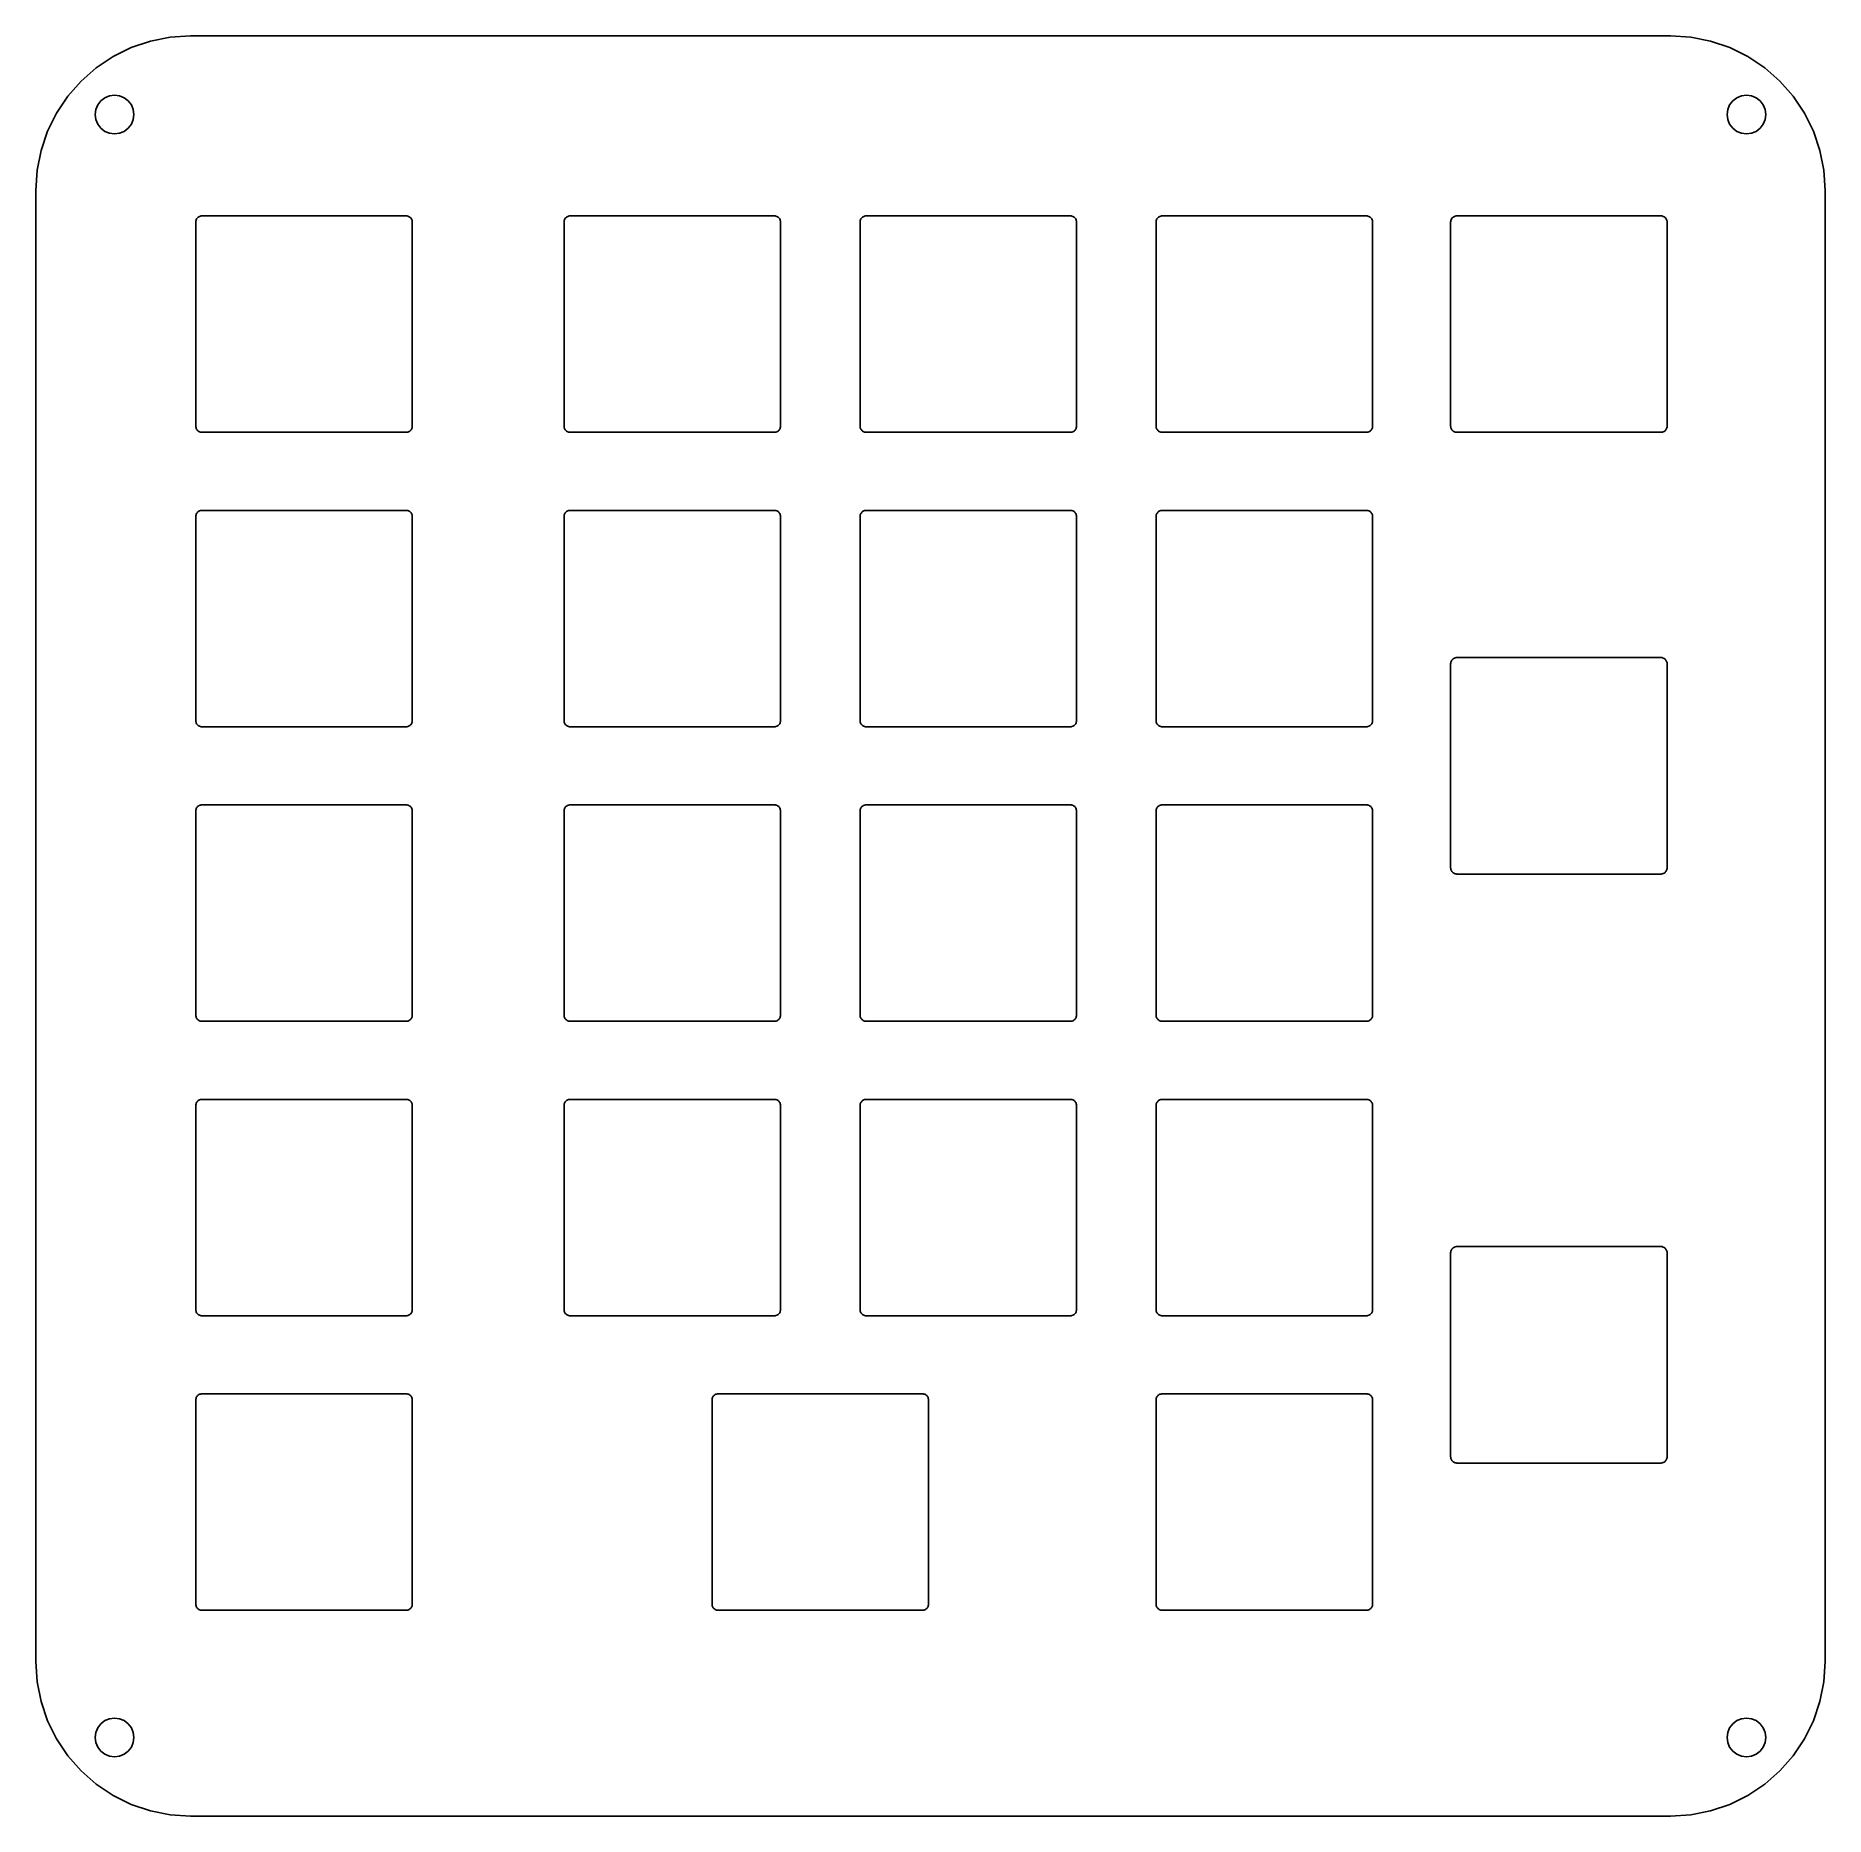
# Model space of a CAD drawing. Header units: metres. Extents: x -58 to 58, y -58 to 58.
import ezdxf

# ---------------------------------------------------------------- set-up
doc = ezdxf.new("R2010")
doc.units = ezdxf.units.M

msp = doc.modelspace()

# ---------------------------------------------------------------- linework, layer by layer
for p, q in [((-51.6902, 56.8255), (-52.8634, 56.247)), ((-50.4516, 57.246), (-51.6902, 56.8255)), ((-49.1687, 57.5012), (-50.4516, 57.246)), ((-47.8634, 57.5867), (-49.1687, 57.5012)), ((47.8634, 57.5867), (-47.8634, 57.5867)), ((49.1686, 57.5012), (47.8634, 57.5867)), ((50.4516, 57.246), (49.1686, 57.5012)), ((51.6902, 56.8255), (50.4516, 57.246)), ((52.8634, 56.247), (51.6902, 56.8255)), ((-52.8634, 56.247), (-53.951, 55.5203)), ((53.951, 55.5203), (52.8634, 56.247)), ((-54.9345, 54.6578), (-55.7969, 53.6744)), ((-53.951, 55.5203), (-54.9345, 54.6578)), ((54.9345, 54.6578), (53.951, 55.5203)), ((55.7969, 53.6744), (54.9345, 54.6578)), ((-55.7969, 53.6744), (-56.5236, 52.5867)), ((-53.8459, 53.1117), (-53.6473, 53.3706)), ((-53.6473, 53.3706), (-53.3884, 53.5693)), ((-53.3884, 53.5693), (-53.0869, 53.6942)), ((-53.0869, 53.6942), (-52.7634, 53.7367)), ((-52.7634, 53.7367), (-52.4399, 53.6942)), ((-52.4399, 53.6942), (-52.1384, 53.5693)), ((-52.1384, 53.5693), (-51.8795, 53.3706)), ((-51.8795, 53.3706), (-51.6809, 53.1117)), ((51.6809, 53.1117), (51.8795, 53.3706)), ((51.8795, 53.3706), (52.1384, 53.5693)), ((52.1384, 53.5693), (52.4399, 53.6942)), ((52.4399, 53.6942), (52.7634, 53.7367)), ((52.7634, 53.7367), (53.0869, 53.6942)), ((53.0869, 53.6942), (53.3884, 53.5693)), ((53.3884, 53.5693), (53.6473, 53.3706)), ((53.6473, 53.3706), (53.8459, 53.1117)), ((56.5236, 52.5867), (55.7969, 53.6744)), ((-56.5236, 52.5867), (-57.1022, 51.4136)), ((-54.0134, 52.4867), (-53.9708, 52.8103)), ((-53.9708, 52.1632), (-54.0134, 52.4867)), ((-53.9708, 52.8103), (-53.8459, 53.1117)), ((-53.8459, 51.8617), (-53.9708, 52.1632)), ((-51.6809, 53.1117), (-51.556, 52.8103)), ((-51.556, 52.1632), (-51.6809, 51.8617)), ((-51.556, 52.8103), (-51.5134, 52.4867)), ((-51.5134, 52.4867), (-51.556, 52.1632)), ((51.5134, 52.4867), (51.556, 52.8103)), ((51.556, 52.1632), (51.5134, 52.4867)), ((51.556, 52.8103), (51.6809, 53.1117)), ((51.6809, 51.8617), (51.556, 52.1632)), ((53.8459, 53.1117), (53.9708, 52.8103)), ((53.9708, 52.1632), (53.8459, 51.8617)), ((53.9708, 52.8103), (54.0134, 52.4867)), ((54.0134, 52.4867), (53.9708, 52.1632)), ((57.1022, 51.4136), (56.5236, 52.5867)), ((-57.1022, 51.4136), (-57.5226, 50.1749)), ((-53.6473, 51.6029), (-53.8459, 51.8617)), ((-53.3884, 51.4042), (-53.6473, 51.6029)), ((-53.0869, 51.2793), (-53.3884, 51.4042)), ((-52.7634, 51.2367), (-53.0869, 51.2793)), ((-52.4399, 51.2793), (-52.7634, 51.2367)), ((-52.1384, 51.4042), (-52.4399, 51.2793)), ((-51.8795, 51.6029), (-52.1384, 51.4042)), ((-51.6809, 51.8617), (-51.8795, 51.6029)), ((51.8795, 51.6029), (51.6809, 51.8617)), ((52.1384, 51.4042), (51.8795, 51.6029)), ((52.4399, 51.2793), (52.1384, 51.4042)), ((52.7634, 51.2367), (52.4399, 51.2793)), ((53.0869, 51.2793), (52.7634, 51.2367)), ((53.3884, 51.4042), (53.0869, 51.2793)), ((53.6473, 51.6029), (53.3884, 51.4042)), ((53.8459, 51.8617), (53.6473, 51.6029)), ((57.5226, 50.1749), (57.1022, 51.4136)), ((-57.5226, 50.1749), (-57.7778, 48.892)), ((57.7778, 48.892), (57.5226, 50.1749)), ((-57.7778, 48.892), (-57.8634, 47.5867)), ((57.8634, 47.5867), (57.7778, 48.892)), ((-57.8634, 47.5867), (-57.8634, -47.5868)), ((57.8634, -47.5868), (57.8634, 47.5867)), ((-47.5131, 45.5368), (-47.5097, 45.589)), ((-47.5131, 32.3368), (-47.5131, 45.5368)), ((-47.5097, 45.589), (-47.4995, 45.6403)), ((-47.4995, 45.6403), (-47.4826, 45.6899)), ((-47.4826, 45.6899), (-47.4595, 45.7368)), ((-47.4595, 45.7368), (-47.4304, 45.7803)), ((-47.4304, 45.7803), (-47.3959, 45.8196)), ((-47.3959, 45.8196), (-47.3566, 45.8541)), ((-47.3566, 45.8541), (-47.3131, 45.8832)), ((-47.3131, 45.8832), (-47.2662, 45.9063)), ((-47.2662, 45.9063), (-47.2166, 45.9231)), ((-47.2166, 45.9231), (-47.1653, 45.9334)), ((-47.1653, 45.9334), (-47.1131, 45.9368)), ((-47.1131, 45.9368), (-33.9131, 45.9368)), ((-33.9131, 45.9368), (-33.8609, 45.9334)), ((-33.8609, 45.9334), (-33.8096, 45.9231)), ((-33.8096, 45.9231), (-33.76, 45.9063)), ((-33.76, 45.9063), (-33.7131, 45.8832)), ((-33.7131, 45.8832), (-33.6696, 45.8541)), ((-33.6696, 45.8541), (-33.6303, 45.8196)), ((-33.6303, 45.8196), (-33.5958, 45.7803)), ((-33.5958, 45.7803), (-33.5667, 45.7368)), ((-33.5667, 45.7368), (-33.5436, 45.6899)), ((-33.5436, 45.6899), (-33.5267, 45.6403)), ((-33.5267, 45.6403), (-33.5165, 45.589)), ((-33.5165, 45.589), (-33.5131, 45.5368)), ((-33.5131, 45.5368), (-33.5131, 32.3368)), ((-23.7005, 45.5368), (-23.6971, 45.589)), ((-23.7005, 32.3368), (-23.7005, 45.5368)), ((-23.6971, 45.589), (-23.6869, 45.6403)), ((-23.6869, 45.6403), (-23.6701, 45.6899)), ((-23.6701, 45.6899), (-23.6469, 45.7368)), ((-23.6469, 45.7368), (-23.6178, 45.7803)), ((-23.6178, 45.7803), (-23.5833, 45.8196)), ((-23.5833, 45.8196), (-23.544, 45.8541)), ((-23.544, 45.8541), (-23.5005, 45.8832)), ((-23.5005, 45.8832), (-23.4536, 45.9063)), ((-23.4536, 45.9063), (-23.404, 45.9231)), ((-23.404, 45.9231), (-23.3527, 45.9334)), ((-23.3527, 45.9334), (-23.3005, 45.9368)), ((-23.3005, 45.9368), (-10.1005, 45.9368)), ((-10.1005, 45.9368), (-10.0483, 45.9334)), ((-10.0483, 45.9334), (-9.99699, 45.9231)), ((-9.99699, 45.9231), (-9.94744, 45.9063)), ((-9.94744, 45.9063), (-9.90052, 45.8832)), ((-9.90052, 45.8832), (-9.85702, 45.8541)), ((-9.85702, 45.8541), (-9.81768, 45.8196)), ((-9.81768, 45.8196), (-9.78318, 45.7803)), ((-9.78318, 45.7803), (-9.75411, 45.7368)), ((-9.75411, 45.7368), (-9.73097, 45.6899)), ((-9.73097, 45.6899), (-9.71415, 45.6403)), ((-9.71415, 45.6403), (-9.70394, 45.589)), ((-9.70394, 45.589), (-9.70051, 45.5368)), ((-9.70051, 45.5368), (-9.70051, 32.3368)), ((-4.5552, 45.5368), (-4.55177, 45.589)), ((-4.5552, 32.3368), (-4.5552, 45.5368)), ((-4.55177, 45.589), (-4.54156, 45.6403)), ((-4.54156, 45.6403), (-4.52474, 45.6899)), ((-4.52474, 45.6899), (-4.5016, 45.7368)), ((-4.5016, 45.7368), (-4.47253, 45.7803)), ((-4.47253, 45.7803), (-4.43803, 45.8196)), ((-4.43803, 45.8196), (-4.39869, 45.8541)), ((-4.39869, 45.8541), (-4.35519, 45.8832)), ((-4.35519, 45.8832), (-4.30827, 45.9063)), ((-4.30827, 45.9063), (-4.25872, 45.9231)), ((-4.25872, 45.9231), (-4.20741, 45.9334)), ((-4.20741, 45.9334), (-4.15519, 45.9368)), ((-4.15519, 45.9368), (9.04479, 45.9368)), ((9.04479, 45.9368), (9.09701, 45.9334)), ((9.09701, 45.9334), (9.14832, 45.9231)), ((9.14832, 45.9231), (9.19787, 45.9063)), ((9.19787, 45.9063), (9.24479, 45.8832)), ((9.24479, 45.8832), (9.28829, 45.8541)), ((9.28829, 45.8541), (9.32763, 45.8196)), ((9.32763, 45.8196), (9.36213, 45.7803)), ((9.36213, 45.7803), (9.3912, 45.7368)), ((9.3912, 45.7368), (9.41434, 45.6899)), ((9.41434, 45.6899), (9.43116, 45.6403)), ((9.43116, 45.6403), (9.44137, 45.589)), ((9.44137, 45.589), (9.4448, 45.5368)), ((9.4448, 45.5368), (9.4448, 32.3368)), ((14.59, 45.5368), (14.5934, 45.589)), ((14.59, 32.3368), (14.59, 45.5368)), ((14.5934, 45.589), (14.6036, 45.6403)), ((14.6036, 45.6403), (14.6204, 45.6899)), ((14.6204, 45.6899), (14.6436, 45.7368)), ((14.6436, 45.7368), (14.6727, 45.7803)), ((14.6727, 45.7803), (14.7072, 45.8196)), ((14.7072, 45.8196), (14.7465, 45.8541)), ((14.7465, 45.8541), (14.79, 45.8832)), ((14.79, 45.8832), (14.8369, 45.9063)), ((14.8369, 45.9063), (14.8865, 45.9231)), ((14.8865, 45.9231), (14.9378, 45.9334)), ((14.9378, 45.9334), (14.99, 45.9368)), ((14.99, 45.9368), (28.19, 45.9368)), ((28.19, 45.9368), (28.2422, 45.9334)), ((28.2422, 45.9334), (28.2935, 45.9231)), ((28.2935, 45.9231), (28.3431, 45.9063)), ((28.3431, 45.9063), (28.39, 45.8832)), ((28.39, 45.8832), (28.4335, 45.8541)), ((28.4335, 45.8541), (28.4728, 45.8196)), ((28.4728, 45.8196), (28.5073, 45.7803)), ((28.5073, 45.7803), (28.5364, 45.7368)), ((28.5364, 45.7368), (28.5595, 45.6899)), ((28.5595, 45.6899), (28.5763, 45.6403)), ((28.5763, 45.6403), (28.5866, 45.589)), ((28.5866, 45.589), (28.59, 45.5368)), ((28.59, 45.5368), (28.59, 32.3368)), ((33.6401, 45.5368), (33.6435, 45.589)), ((33.6401, 32.3368), (33.6401, 45.5368)), ((33.6435, 45.589), (33.6537, 45.6403)), ((33.6537, 45.6403), (33.6706, 45.6899)), ((33.6706, 45.6899), (33.6937, 45.7368)), ((33.6937, 45.7368), (33.7228, 45.7803)), ((33.7228, 45.7803), (33.7573, 45.8196)), ((33.7573, 45.8196), (33.7966, 45.8541)), ((33.7966, 45.8541), (33.8401, 45.8832)), ((33.8401, 45.8832), (33.887, 45.9063)), ((33.887, 45.9063), (33.9366, 45.9231)), ((33.9366, 45.9231), (33.9879, 45.9334)), ((33.9879, 45.9334), (34.0401, 45.9368)), ((34.0401, 45.9368), (47.2401, 45.9368)), ((47.2401, 45.9368), (47.2923, 45.9334)), ((47.2923, 45.9334), (47.3436, 45.9231)), ((47.3436, 45.9231), (47.3932, 45.9063)), ((47.3932, 45.9063), (47.4401, 45.8832)), ((47.4401, 45.8832), (47.4836, 45.8541)), ((47.4836, 45.8541), (47.5229, 45.8196)), ((47.5229, 45.8196), (47.5574, 45.7803)), ((47.5574, 45.7803), (47.5865, 45.7368)), ((47.5865, 45.7368), (47.6096, 45.6899)), ((47.6096, 45.6899), (47.6265, 45.6403)), ((47.6265, 45.6403), (47.6367, 45.589)), ((47.6367, 45.589), (47.6401, 45.5368)), ((47.6401, 45.5368), (47.6401, 32.3368)), ((-47.5097, 32.2846), (-47.5131, 32.3368)), ((-47.4995, 32.2333), (-47.5097, 32.2846)), ((-47.4826, 32.1837), (-47.4995, 32.2333)), ((-47.4595, 32.1368), (-47.4826, 32.1837)), ((-47.4304, 32.0933), (-47.4595, 32.1368)), ((-47.3959, 32.054), (-47.4304, 32.0933)), ((-47.3566, 32.0195), (-47.3959, 32.054)), ((-47.3131, 31.9904), (-47.3566, 32.0195)), ((-47.2662, 31.9672), (-47.3131, 31.9904)), ((-47.2166, 31.9504), (-47.2662, 31.9672)), ((-47.1653, 31.9402), (-47.2166, 31.9504)), ((-47.1131, 31.9368), (-47.1653, 31.9402)), ((-33.9131, 31.9368), (-47.1131, 31.9368)), ((-33.8609, 31.9402), (-33.9131, 31.9368)), ((-33.8096, 31.9504), (-33.8609, 31.9402)), ((-33.76, 31.9672), (-33.8096, 31.9504)), ((-33.7131, 31.9904), (-33.76, 31.9672)), ((-33.6696, 32.0195), (-33.7131, 31.9904)), ((-33.6303, 32.054), (-33.6696, 32.0195)), ((-33.5958, 32.0933), (-33.6303, 32.054)), ((-33.5667, 32.1368), (-33.5958, 32.0933)), ((-33.5436, 32.1837), (-33.5667, 32.1368)), ((-33.5267, 32.2333), (-33.5436, 32.1837)), ((-33.5165, 32.2846), (-33.5267, 32.2333)), ((-33.5131, 32.3368), (-33.5165, 32.2846)), ((-23.6971, 32.2846), (-23.7005, 32.3368)), ((-23.6869, 32.2333), (-23.6971, 32.2846)), ((-23.6701, 32.1837), (-23.6869, 32.2333)), ((-23.6469, 32.1368), (-23.6701, 32.1837)), ((-23.6178, 32.0933), (-23.6469, 32.1368)), ((-23.5833, 32.054), (-23.6178, 32.0933)), ((-23.544, 32.0195), (-23.5833, 32.054)), ((-23.5005, 31.9904), (-23.544, 32.0195)), ((-23.4536, 31.9672), (-23.5005, 31.9904)), ((-23.404, 31.9504), (-23.4536, 31.9672)), ((-23.3527, 31.9402), (-23.404, 31.9504)), ((-23.3005, 31.9368), (-23.3527, 31.9402)), ((-10.1005, 31.9368), (-23.3005, 31.9368)), ((-10.0483, 31.9402), (-10.1005, 31.9368)), ((-9.99699, 31.9504), (-10.0483, 31.9402)), ((-9.94744, 31.9672), (-9.99699, 31.9504)), ((-9.90052, 31.9904), (-9.94744, 31.9672)), ((-9.85702, 32.0195), (-9.90052, 31.9904)), ((-9.81768, 32.054), (-9.85702, 32.0195)), ((-9.78318, 32.0933), (-9.81768, 32.054)), ((-9.75411, 32.1368), (-9.78318, 32.0933)), ((-9.73097, 32.1837), (-9.75411, 32.1368)), ((-9.71415, 32.2333), (-9.73097, 32.1837)), ((-9.70394, 32.2846), (-9.71415, 32.2333)), ((-9.70051, 32.3368), (-9.70394, 32.2846)), ((-4.55177, 32.2846), (-4.5552, 32.3368)), ((-4.54156, 32.2333), (-4.55177, 32.2846)), ((-4.52474, 32.1837), (-4.54156, 32.2333)), ((-4.5016, 32.1368), (-4.52474, 32.1837)), ((-4.47253, 32.0933), (-4.5016, 32.1368)), ((-4.43803, 32.054), (-4.47253, 32.0933)), ((-4.39869, 32.0195), (-4.43803, 32.054)), ((-4.35519, 31.9904), (-4.39869, 32.0195)), ((-4.30827, 31.9672), (-4.35519, 31.9904)), ((-4.25872, 31.9504), (-4.30827, 31.9672)), ((-4.20741, 31.9402), (-4.25872, 31.9504)), ((-4.15519, 31.9368), (-4.20741, 31.9402)), ((9.04479, 31.9368), (-4.15519, 31.9368)), ((9.09701, 31.9402), (9.04479, 31.9368)), ((9.14832, 31.9504), (9.09701, 31.9402)), ((9.19787, 31.9672), (9.14832, 31.9504)), ((9.24479, 31.9904), (9.19787, 31.9672)), ((9.28829, 32.0195), (9.24479, 31.9904)), ((9.32763, 32.054), (9.28829, 32.0195)), ((9.36213, 32.0933), (9.32763, 32.054)), ((9.3912, 32.1368), (9.36213, 32.0933)), ((9.41434, 32.1837), (9.3912, 32.1368)), ((9.43116, 32.2333), (9.41434, 32.1837)), ((9.44137, 32.2846), (9.43116, 32.2333)), ((9.4448, 32.3368), (9.44137, 32.2846)), ((14.5934, 32.2846), (14.59, 32.3368)), ((14.6036, 32.2333), (14.5934, 32.2846)), ((14.6204, 32.1837), (14.6036, 32.2333)), ((14.6436, 32.1368), (14.6204, 32.1837)), ((14.6727, 32.0933), (14.6436, 32.1368)), ((14.7072, 32.054), (14.6727, 32.0933)), ((14.7465, 32.0195), (14.7072, 32.054)), ((14.79, 31.9904), (14.7465, 32.0195)), ((14.8369, 31.9672), (14.79, 31.9904)), ((14.8865, 31.9504), (14.8369, 31.9672)), ((14.9378, 31.9402), (14.8865, 31.9504)), ((14.99, 31.9368), (14.9378, 31.9402)), ((28.19, 31.9368), (14.99, 31.9368)), ((28.2422, 31.9402), (28.19, 31.9368)), ((28.2935, 31.9504), (28.2422, 31.9402)), ((28.3431, 31.9672), (28.2935, 31.9504)), ((28.39, 31.9904), (28.3431, 31.9672)), ((28.4335, 32.0195), (28.39, 31.9904)), ((28.4728, 32.054), (28.4335, 32.0195)), ((28.5073, 32.0933), (28.4728, 32.054)), ((28.5364, 32.1368), (28.5073, 32.0933)), ((28.5595, 32.1837), (28.5364, 32.1368)), ((28.5763, 32.2333), (28.5595, 32.1837)), ((28.5866, 32.2846), (28.5763, 32.2333)), ((28.59, 32.3368), (28.5866, 32.2846)), ((33.6435, 32.2846), (33.6401, 32.3368)), ((33.6537, 32.2333), (33.6435, 32.2846)), ((33.6706, 32.1837), (33.6537, 32.2333)), ((33.6937, 32.1368), (33.6706, 32.1837)), ((33.7228, 32.0933), (33.6937, 32.1368)), ((33.7573, 32.054), (33.7228, 32.0933)), ((33.7966, 32.0195), (33.7573, 32.054)), ((33.8401, 31.9904), (33.7966, 32.0195)), ((33.887, 31.9672), (33.8401, 31.9904)), ((33.9366, 31.9504), (33.887, 31.9672)), ((33.9879, 31.9402), (33.9366, 31.9504)), ((34.0401, 31.9368), (33.9879, 31.9402)), ((47.2401, 31.9368), (34.0401, 31.9368)), ((47.2923, 31.9402), (47.2401, 31.9368)), ((47.3436, 31.9504), (47.2923, 31.9402)), ((47.3932, 31.9672), (47.3436, 31.9504)), ((47.4401, 31.9904), (47.3932, 31.9672)), ((47.4836, 32.0195), (47.4401, 31.9904)), ((47.5229, 32.054), (47.4836, 32.0195)), ((47.5574, 32.0933), (47.5229, 32.054)), ((47.5865, 32.1368), (47.5574, 32.0933)), ((47.6096, 32.1837), (47.5865, 32.1368)), ((47.6265, 32.2333), (47.6096, 32.1837)), ((47.6367, 32.2846), (47.6265, 32.2333)), ((47.6401, 32.3368), (47.6367, 32.2846)), ((-47.4995, 26.5902), (-47.4826, 26.6398)), ((-47.4826, 26.6398), (-47.4595, 26.6867)), ((-47.4595, 26.6867), (-47.4304, 26.7302)), ((-47.4304, 26.7302), (-47.3959, 26.7695)), ((-47.3959, 26.7695), (-47.3566, 26.804)), ((-47.3566, 26.804), (-47.3131, 26.8331)), ((-47.3131, 26.8331), (-47.2662, 26.8562)), ((-47.2662, 26.8562), (-47.2166, 26.8731)), ((-47.2166, 26.8731), (-47.1653, 26.8833)), ((-47.1653, 26.8833), (-47.1131, 26.8867)), ((-47.1131, 26.8867), (-33.9131, 26.8867)), ((-33.9131, 26.8867), (-33.8609, 26.8833)), ((-33.8609, 26.8833), (-33.8096, 26.8731)), ((-33.8096, 26.8731), (-33.76, 26.8562)), ((-33.76, 26.8562), (-33.7131, 26.8331)), ((-33.7131, 26.8331), (-33.6696, 26.804)), ((-33.6696, 26.804), (-33.6303, 26.7695)), ((-33.6303, 26.7695), (-33.5958, 26.7302)), ((-33.5958, 26.7302), (-33.5667, 26.6867)), ((-33.5667, 26.6867), (-33.5436, 26.6398)), ((-33.5436, 26.6398), (-33.5267, 26.5902)), ((-23.6869, 26.5902), (-23.6701, 26.6398)), ((-23.6701, 26.6398), (-23.6469, 26.6867)), ((-23.6469, 26.6867), (-23.6178, 26.7302)), ((-23.6178, 26.7302), (-23.5833, 26.7695)), ((-23.5833, 26.7695), (-23.544, 26.804)), ((-23.544, 26.804), (-23.5005, 26.8331)), ((-23.5005, 26.8331), (-23.4536, 26.8562)), ((-23.4536, 26.8562), (-23.404, 26.8731)), ((-23.404, 26.8731), (-23.3527, 26.8833)), ((-23.3527, 26.8833), (-23.3005, 26.8867)), ((-23.3005, 26.8867), (-10.1005, 26.8867)), ((-10.1005, 26.8867), (-10.0483, 26.8833)), ((-10.0483, 26.8833), (-9.99699, 26.8731)), ((-9.99699, 26.8731), (-9.94744, 26.8562)), ((-9.94744, 26.8562), (-9.90052, 26.8331)), ((-9.90052, 26.8331), (-9.85702, 26.804)), ((-9.85702, 26.804), (-9.81768, 26.7695)), ((-9.81768, 26.7695), (-9.78318, 26.7302)), ((-9.78318, 26.7302), (-9.75411, 26.6867)), ((-9.75411, 26.6867), (-9.73097, 26.6398)), ((-9.73097, 26.6398), (-9.71415, 26.5902)), ((-4.54156, 26.5902), (-4.52474, 26.6398)), ((-4.52474, 26.6398), (-4.5016, 26.6867)), ((-4.5016, 26.6867), (-4.47253, 26.7302)), ((-4.47253, 26.7302), (-4.43803, 26.7695)), ((-4.43803, 26.7695), (-4.39869, 26.804)), ((-4.39869, 26.804), (-4.35519, 26.8331)), ((-4.35519, 26.8331), (-4.30827, 26.8562)), ((-4.30827, 26.8562), (-4.25872, 26.8731)), ((-4.25872, 26.8731), (-4.20741, 26.8833)), ((-4.20741, 26.8833), (-4.15519, 26.8867)), ((-4.15519, 26.8867), (9.04479, 26.8867)), ((9.04479, 26.8867), (9.09701, 26.8833)), ((9.09701, 26.8833), (9.14832, 26.8731)), ((9.14832, 26.8731), (9.19787, 26.8562)), ((9.19787, 26.8562), (9.24479, 26.8331)), ((9.24479, 26.8331), (9.28829, 26.804)), ((9.28829, 26.804), (9.32763, 26.7695)), ((9.32763, 26.7695), (9.36213, 26.7302)), ((9.36213, 26.7302), (9.3912, 26.6867)), ((9.3912, 26.6867), (9.41434, 26.6398)), ((9.41434, 26.6398), (9.43116, 26.5902)), ((14.6036, 26.5902), (14.6204, 26.6398)), ((14.6204, 26.6398), (14.6436, 26.6867)), ((14.6436, 26.6867), (14.6727, 26.7302)), ((14.6727, 26.7302), (14.7072, 26.7695)), ((14.7072, 26.7695), (14.7465, 26.804)), ((14.7465, 26.804), (14.79, 26.8331)), ((14.79, 26.8331), (14.8369, 26.8562)), ((14.8369, 26.8562), (14.8865, 26.8731)), ((14.8865, 26.8731), (14.9378, 26.8833)), ((14.9378, 26.8833), (14.99, 26.8867)), ((14.99, 26.8867), (28.19, 26.8867)), ((28.19, 26.8867), (28.2422, 26.8833)), ((28.2422, 26.8833), (28.2935, 26.8731)), ((28.2935, 26.8731), (28.3431, 26.8562)), ((28.3431, 26.8562), (28.39, 26.8331)), ((28.39, 26.8331), (28.4335, 26.804)), ((28.4335, 26.804), (28.4728, 26.7695)), ((28.4728, 26.7695), (28.5073, 26.7302)), ((28.5073, 26.7302), (28.5364, 26.6867)), ((28.5364, 26.6867), (28.5595, 26.6398)), ((28.5595, 26.6398), (28.5763, 26.5902)), ((-47.5131, 26.4867), (-47.5097, 26.5389)), ((-47.5131, 13.2867), (-47.5131, 26.4867)), ((-47.5097, 26.5389), (-47.4995, 26.5902)), ((-33.5267, 26.5902), (-33.5165, 26.5389)), ((-33.5165, 26.5389), (-33.5131, 26.4867)), ((-33.5131, 26.4867), (-33.5131, 13.2867)), ((-23.7005, 26.4867), (-23.6971, 26.5389)), ((-23.7005, 13.2867), (-23.7005, 26.4867)), ((-23.6971, 26.5389), (-23.6869, 26.5902)), ((-9.71415, 26.5902), (-9.70394, 26.5389)), ((-9.70394, 26.5389), (-9.70051, 26.4867)), ((-9.70051, 26.4867), (-9.70051, 13.2867)), ((-4.5552, 26.4867), (-4.55177, 26.5389)), ((-4.5552, 13.2867), (-4.5552, 26.4867)), ((-4.55177, 26.5389), (-4.54156, 26.5902)), ((9.43116, 26.5902), (9.44137, 26.5389)), ((9.44137, 26.5389), (9.4448, 26.4867)), ((9.4448, 26.4867), (9.4448, 13.2867)), ((14.59, 26.4867), (14.5934, 26.5389)), ((14.59, 13.2867), (14.59, 26.4867)), ((14.5934, 26.5389), (14.6036, 26.5902)), ((28.5763, 26.5902), (28.5866, 26.5389)), ((28.5866, 26.5389), (28.59, 26.4867)), ((28.59, 26.4867), (28.59, 13.2867)), ((33.9879, 17.3583), (34.0401, 17.3617)), ((34.0401, 17.3617), (47.2401, 17.3617)), ((47.2401, 17.3617), (47.2923, 17.3583)), ((33.6401, 16.9617), (33.6435, 17.0139)), ((33.6401, 3.76171), (33.6401, 16.9617)), ((33.6435, 17.0139), (33.6537, 17.0652)), ((33.6537, 17.0652), (33.6706, 17.1148)), ((33.6706, 17.1148), (33.6937, 17.1617)), ((33.6937, 17.1617), (33.7228, 17.2052)), ((33.7228, 17.2052), (33.7573, 17.2445)), ((33.7573, 17.2445), (33.7966, 17.279)), ((33.7966, 17.279), (33.8401, 17.3081)), ((33.8401, 17.3081), (33.887, 17.3312)), ((33.887, 17.3312), (33.9366, 17.3481)), ((33.9366, 17.3481), (33.9879, 17.3583)), ((47.2923, 17.3583), (47.3436, 17.3481)), ((47.3436, 17.3481), (47.3932, 17.3312)), ((47.3932, 17.3312), (47.4401, 17.3081)), ((47.4401, 17.3081), (47.4836, 17.279)), ((47.4836, 17.279), (47.5229, 17.2445)), ((47.5229, 17.2445), (47.5574, 17.2052)), ((47.5574, 17.2052), (47.5865, 17.1617)), ((47.5865, 17.1617), (47.6096, 17.1148)), ((47.6096, 17.1148), (47.6265, 17.0652)), ((47.6265, 17.0652), (47.6367, 17.0139)), ((47.6367, 17.0139), (47.6401, 16.9617)), ((47.6401, 16.9617), (47.6401, 3.76171)), ((-47.5097, 13.2345), (-47.5131, 13.2867)), ((-47.4995, 13.1832), (-47.5097, 13.2345)), ((-47.4826, 13.1336), (-47.4995, 13.1832)), ((-47.4595, 13.0867), (-47.4826, 13.1336)), ((-47.4304, 13.0432), (-47.4595, 13.0867)), ((-47.3959, 13.0039), (-47.4304, 13.0432)), ((-47.3566, 12.9694), (-47.3959, 13.0039)), ((-47.3131, 12.9403), (-47.3566, 12.9694)), ((-47.2662, 12.9171), (-47.3131, 12.9403)), ((-47.2166, 12.9003), (-47.2662, 12.9171)), ((-47.1653, 12.8901), (-47.2166, 12.9003)), ((-47.1131, 12.8867), (-47.1653, 12.8901)), ((-33.9131, 12.8867), (-47.1131, 12.8867)), ((-33.8609, 12.8901), (-33.9131, 12.8867)), ((-33.8096, 12.9003), (-33.8609, 12.8901)), ((-33.76, 12.9171), (-33.8096, 12.9003)), ((-33.7131, 12.9403), (-33.76, 12.9171)), ((-33.6696, 12.9694), (-33.7131, 12.9403)), ((-33.6303, 13.0039), (-33.6696, 12.9694)), ((-33.5958, 13.0432), (-33.6303, 13.0039)), ((-33.5667, 13.0867), (-33.5958, 13.0432)), ((-33.5436, 13.1336), (-33.5667, 13.0867)), ((-33.5267, 13.1832), (-33.5436, 13.1336)), ((-33.5165, 13.2345), (-33.5267, 13.1832)), ((-33.5131, 13.2867), (-33.5165, 13.2345)), ((-23.6971, 13.2345), (-23.7005, 13.2867)), ((-23.6869, 13.1832), (-23.6971, 13.2345)), ((-23.6701, 13.1336), (-23.6869, 13.1832)), ((-23.6469, 13.0867), (-23.6701, 13.1336)), ((-23.6178, 13.0432), (-23.6469, 13.0867)), ((-23.5833, 13.0039), (-23.6178, 13.0432)), ((-23.544, 12.9694), (-23.5833, 13.0039)), ((-23.5005, 12.9403), (-23.544, 12.9694)), ((-23.4536, 12.9171), (-23.5005, 12.9403)), ((-23.404, 12.9003), (-23.4536, 12.9171)), ((-23.3527, 12.8901), (-23.404, 12.9003)), ((-23.3005, 12.8867), (-23.3527, 12.8901)), ((-10.1005, 12.8867), (-23.3005, 12.8867)), ((-10.0483, 12.8901), (-10.1005, 12.8867)), ((-9.99699, 12.9003), (-10.0483, 12.8901)), ((-9.94744, 12.9171), (-9.99699, 12.9003)), ((-9.90052, 12.9403), (-9.94744, 12.9171)), ((-9.85702, 12.9694), (-9.90052, 12.9403)), ((-9.81768, 13.0039), (-9.85702, 12.9694)), ((-9.78318, 13.0432), (-9.81768, 13.0039)), ((-9.75411, 13.0867), (-9.78318, 13.0432)), ((-9.73097, 13.1336), (-9.75411, 13.0867)), ((-9.71415, 13.1832), (-9.73097, 13.1336)), ((-9.70394, 13.2345), (-9.71415, 13.1832)), ((-9.70051, 13.2867), (-9.70394, 13.2345)), ((-4.55177, 13.2345), (-4.5552, 13.2867)), ((-4.54156, 13.1832), (-4.55177, 13.2345)), ((-4.52474, 13.1336), (-4.54156, 13.1832)), ((-4.5016, 13.0867), (-4.52474, 13.1336)), ((-4.47253, 13.0432), (-4.5016, 13.0867)), ((-4.43803, 13.0039), (-4.47253, 13.0432)), ((-4.39869, 12.9694), (-4.43803, 13.0039)), ((-4.35519, 12.9403), (-4.39869, 12.9694)), ((-4.30827, 12.9171), (-4.35519, 12.9403)), ((-4.25872, 12.9003), (-4.30827, 12.9171)), ((-4.20741, 12.8901), (-4.25872, 12.9003)), ((-4.15519, 12.8867), (-4.20741, 12.8901)), ((9.04479, 12.8867), (-4.15519, 12.8867)), ((9.09701, 12.8901), (9.04479, 12.8867)), ((9.14832, 12.9003), (9.09701, 12.8901)), ((9.19787, 12.9171), (9.14832, 12.9003)), ((9.24479, 12.9403), (9.19787, 12.9171)), ((9.28829, 12.9694), (9.24479, 12.9403)), ((9.32763, 13.0039), (9.28829, 12.9694)), ((9.36213, 13.0432), (9.32763, 13.0039)), ((9.3912, 13.0867), (9.36213, 13.0432)), ((9.41434, 13.1336), (9.3912, 13.0867)), ((9.43116, 13.1832), (9.41434, 13.1336)), ((9.44137, 13.2345), (9.43116, 13.1832)), ((9.4448, 13.2867), (9.44137, 13.2345)), ((14.5934, 13.2345), (14.59, 13.2867)), ((14.6036, 13.1832), (14.5934, 13.2345)), ((14.6204, 13.1336), (14.6036, 13.1832)), ((14.6436, 13.0867), (14.6204, 13.1336)), ((14.6727, 13.0432), (14.6436, 13.0867)), ((14.7072, 13.0039), (14.6727, 13.0432)), ((14.7465, 12.9694), (14.7072, 13.0039)), ((14.79, 12.9403), (14.7465, 12.9694)), ((14.8369, 12.9171), (14.79, 12.9403)), ((14.8865, 12.9003), (14.8369, 12.9171)), ((14.9378, 12.8901), (14.8865, 12.9003)), ((14.99, 12.8867), (14.9378, 12.8901)), ((28.19, 12.8867), (14.99, 12.8867)), ((28.2422, 12.8901), (28.19, 12.8867)), ((28.2935, 12.9003), (28.2422, 12.8901)), ((28.3431, 12.9171), (28.2935, 12.9003)), ((28.39, 12.9403), (28.3431, 12.9171)), ((28.4335, 12.9694), (28.39, 12.9403)), ((28.4728, 13.0039), (28.4335, 12.9694)), ((28.5073, 13.0432), (28.4728, 13.0039)), ((28.5364, 13.0867), (28.5073, 13.0432)), ((28.5595, 13.1336), (28.5364, 13.0867)), ((28.5763, 13.1832), (28.5595, 13.1336)), ((28.5866, 13.2345), (28.5763, 13.1832)), ((28.59, 13.2867), (28.5866, 13.2345)), ((-47.5131, 7.43668), (-47.5097, 7.4889)), ((-47.5131, -5.7633), (-47.5131, 7.43668)), ((-47.5097, 7.4889), (-47.4995, 7.54021)), ((-47.4995, 7.54021), (-47.4826, 7.58976)), ((-47.4826, 7.58976), (-47.4595, 7.63668)), ((-47.4595, 7.63668), (-47.4304, 7.68018)), ((-47.4304, 7.68018), (-47.3959, 7.71952)), ((-47.3959, 7.71952), (-47.3566, 7.75402)), ((-47.3566, 7.75402), (-47.3131, 7.78309)), ((-47.3131, 7.78309), (-47.2662, 7.80623)), ((-47.2662, 7.80623), (-47.2166, 7.82305)), ((-47.2166, 7.82305), (-47.1653, 7.83326)), ((-47.1653, 7.83326), (-47.1131, 7.83669)), ((-47.1131, 7.83669), (-33.9131, 7.83669)), ((-33.9131, 7.83669), (-33.8609, 7.83326)), ((-33.8609, 7.83326), (-33.8096, 7.82305)), ((-33.8096, 7.82305), (-33.76, 7.80623)), ((-33.76, 7.80623), (-33.7131, 7.78309)), ((-33.7131, 7.78309), (-33.6696, 7.75402)), ((-33.6696, 7.75402), (-33.6303, 7.71952)), ((-33.6303, 7.71952), (-33.5958, 7.68018)), ((-33.5958, 7.68018), (-33.5667, 7.63668)), ((-33.5667, 7.63668), (-33.5436, 7.58976)), ((-33.5436, 7.58976), (-33.5267, 7.54021)), ((-33.5267, 7.54021), (-33.5165, 7.4889)), ((-33.5165, 7.4889), (-33.5131, 7.43668)), ((-33.5131, 7.43668), (-33.5131, -5.7633)), ((-23.7005, 7.43668), (-23.6971, 7.4889)), ((-23.7005, -5.7633), (-23.7005, 7.43668)), ((-23.6971, 7.4889), (-23.6869, 7.54021)), ((-23.6869, 7.54021), (-23.6701, 7.58976)), ((-23.6701, 7.58976), (-23.6469, 7.63668)), ((-23.6469, 7.63668), (-23.6178, 7.68018)), ((-23.6178, 7.68018), (-23.5833, 7.71952)), ((-23.5833, 7.71952), (-23.544, 7.75402)), ((-23.544, 7.75402), (-23.5005, 7.78309)), ((-23.5005, 7.78309), (-23.4536, 7.80623)), ((-23.4536, 7.80623), (-23.404, 7.82305)), ((-23.404, 7.82305), (-23.3527, 7.83326)), ((-23.3527, 7.83326), (-23.3005, 7.83669)), ((-23.3005, 7.83669), (-10.1005, 7.83669)), ((-10.1005, 7.83669), (-10.0483, 7.83326)), ((-10.0483, 7.83326), (-9.99699, 7.82305)), ((-9.99699, 7.82305), (-9.94744, 7.80623)), ((-9.94744, 7.80623), (-9.90052, 7.78309)), ((-9.90052, 7.78309), (-9.85702, 7.75402)), ((-9.85702, 7.75402), (-9.81768, 7.71952)), ((-9.81768, 7.71952), (-9.78318, 7.68018)), ((-9.78318, 7.68018), (-9.75411, 7.63668)), ((-9.75411, 7.63668), (-9.73097, 7.58976)), ((-9.73097, 7.58976), (-9.71415, 7.54021)), ((-9.71415, 7.54021), (-9.70394, 7.4889)), ((-9.70394, 7.4889), (-9.70051, 7.43668)), ((-9.70051, 7.43668), (-9.70051, -5.7633)), ((-4.5552, 7.43668), (-4.55177, 7.4889)), ((-4.5552, -5.7633), (-4.5552, 7.43668)), ((-4.55177, 7.4889), (-4.54156, 7.54021)), ((-4.54156, 7.54021), (-4.52474, 7.58976)), ((-4.52474, 7.58976), (-4.5016, 7.63668)), ((-4.5016, 7.63668), (-4.47253, 7.68018)), ((-4.47253, 7.68018), (-4.43803, 7.71952)), ((-4.43803, 7.71952), (-4.39869, 7.75402)), ((-4.39869, 7.75402), (-4.35519, 7.78309)), ((-4.35519, 7.78309), (-4.30827, 7.80623)), ((-4.30827, 7.80623), (-4.25872, 7.82305)), ((-4.25872, 7.82305), (-4.20741, 7.83326)), ((-4.20741, 7.83326), (-4.15519, 7.83669)), ((-4.15519, 7.83669), (9.04479, 7.83669)), ((9.04479, 7.83669), (9.09701, 7.83326)), ((9.09701, 7.83326), (9.14832, 7.82305)), ((9.14832, 7.82305), (9.19787, 7.80623)), ((9.19787, 7.80623), (9.24479, 7.78309)), ((9.24479, 7.78309), (9.28829, 7.75402)), ((9.28829, 7.75402), (9.32763, 7.71952)), ((9.32763, 7.71952), (9.36213, 7.68018)), ((9.36213, 7.68018), (9.3912, 7.63668)), ((9.3912, 7.63668), (9.41434, 7.58976)), ((9.41434, 7.58976), (9.43116, 7.54021)), ((9.43116, 7.54021), (9.44137, 7.4889)), ((9.44137, 7.4889), (9.4448, 7.43668)), ((9.4448, 7.43668), (9.4448, -5.7633)), ((14.59, 7.43668), (14.5934, 7.4889)), ((14.59, -5.7633), (14.59, 7.43668)), ((14.5934, 7.4889), (14.6036, 7.54021)), ((14.6036, 7.54021), (14.6204, 7.58976)), ((14.6204, 7.58976), (14.6436, 7.63668)), ((14.6436, 7.63668), (14.6727, 7.68018)), ((14.6727, 7.68018), (14.7072, 7.71952)), ((14.7072, 7.71952), (14.7465, 7.75402)), ((14.7465, 7.75402), (14.79, 7.78309)), ((14.79, 7.78309), (14.8369, 7.80623)), ((14.8369, 7.80623), (14.8865, 7.82305)), ((14.8865, 7.82305), (14.9378, 7.83326)), ((14.9378, 7.83326), (14.99, 7.83669)), ((14.99, 7.83669), (28.19, 7.83669)), ((28.19, 7.83669), (28.2422, 7.83326)), ((28.2422, 7.83326), (28.2935, 7.82305)), ((28.2935, 7.82305), (28.3431, 7.80623)), ((28.3431, 7.80623), (28.39, 7.78309)), ((28.39, 7.78309), (28.4335, 7.75402)), ((28.4335, 7.75402), (28.4728, 7.71952)), ((28.4728, 7.71952), (28.5073, 7.68018)), ((28.5073, 7.68018), (28.5364, 7.63668)), ((28.5364, 7.63668), (28.5595, 7.58976)), ((28.5595, 7.58976), (28.5763, 7.54021)), ((28.5763, 7.54021), (28.5866, 7.4889)), ((28.5866, 7.4889), (28.59, 7.43668)), ((28.59, 7.43668), (28.59, -5.7633)), ((33.6435, 3.70949), (33.6401, 3.76171)), ((33.6537, 3.65818), (33.6435, 3.70949)), ((33.6706, 3.60863), (33.6537, 3.65818)), ((33.6937, 3.56171), (33.6706, 3.60863)), ((33.7228, 3.51821), (33.6937, 3.56171)), ((33.7573, 3.47887), (33.7228, 3.51821)), ((33.7966, 3.44437), (33.7573, 3.47887)), ((47.5229, 3.47887), (47.4836, 3.44437)), ((47.5574, 3.51821), (47.5229, 3.47887)), ((47.5865, 3.56171), (47.5574, 3.51821)), ((47.6096, 3.60863), (47.5865, 3.56171)), ((47.6265, 3.65818), (47.6096, 3.60863)), ((47.6367, 3.70949), (47.6265, 3.65818)), ((47.6401, 3.76171), (47.6367, 3.70949)), ((33.8401, 3.4153), (33.7966, 3.44437)), ((33.887, 3.39215), (33.8401, 3.4153)), ((33.9366, 3.37534), (33.887, 3.39215)), ((33.9879, 3.36513), (33.9366, 3.37534)), ((34.0401, 3.3617), (33.9879, 3.36513)), ((47.2401, 3.3617), (34.0401, 3.3617)), ((47.2923, 3.36513), (47.2401, 3.3617)), ((47.3436, 3.37534), (47.2923, 3.36513)), ((47.3932, 3.39215), (47.3436, 3.37534)), ((47.4401, 3.4153), (47.3932, 3.39215)), ((47.4836, 3.44437), (47.4401, 3.4153)), ((-47.5097, -5.81552), (-47.5131, -5.7633)), ((-33.5131, -5.7633), (-33.5165, -5.81552)), ((-23.6971, -5.81552), (-23.7005, -5.7633)), ((-9.70051, -5.7633), (-9.70394, -5.81552)), ((-4.55177, -5.81552), (-4.5552, -5.7633)), ((9.4448, -5.7633), (9.44137, -5.81552)), ((14.5934, -5.81552), (14.59, -5.7633)), ((28.59, -5.7633), (28.5866, -5.81552)), ((-47.4995, -5.86683), (-47.5097, -5.81552)), ((-47.4826, -5.91638), (-47.4995, -5.86683)), ((-47.4595, -5.9633), (-47.4826, -5.91638)), ((-47.4304, -6.0068), (-47.4595, -5.9633)), ((-47.3959, -6.04614), (-47.4304, -6.0068)), ((-47.3566, -6.08064), (-47.3959, -6.04614)), ((-47.3131, -6.10971), (-47.3566, -6.08064)), ((-47.2662, -6.13285), (-47.3131, -6.10971)), ((-47.2166, -6.14967), (-47.2662, -6.13285)), ((-47.1653, -6.15988), (-47.2166, -6.14967)), ((-47.1131, -6.16331), (-47.1653, -6.15988)), ((-33.9131, -6.16331), (-47.1131, -6.16331)), ((-33.8609, -6.15988), (-33.9131, -6.16331)), ((-33.8096, -6.14967), (-33.8609, -6.15988)), ((-33.76, -6.13285), (-33.8096, -6.14967)), ((-33.7131, -6.10971), (-33.76, -6.13285)), ((-33.6696, -6.08064), (-33.7131, -6.10971)), ((-33.6303, -6.04614), (-33.6696, -6.08064)), ((-33.5958, -6.0068), (-33.6303, -6.04614)), ((-33.5667, -5.9633), (-33.5958, -6.0068)), ((-33.5436, -5.91638), (-33.5667, -5.9633)), ((-33.5267, -5.86683), (-33.5436, -5.91638)), ((-33.5165, -5.81552), (-33.5267, -5.86683)), ((-23.6869, -5.86683), (-23.6971, -5.81552)), ((-23.6701, -5.91638), (-23.6869, -5.86683)), ((-23.6469, -5.9633), (-23.6701, -5.91638)), ((-23.6178, -6.0068), (-23.6469, -5.9633)), ((-23.5833, -6.04614), (-23.6178, -6.0068)), ((-23.544, -6.08064), (-23.5833, -6.04614)), ((-23.5005, -6.10971), (-23.544, -6.08064)), ((-23.4536, -6.13285), (-23.5005, -6.10971)), ((-23.404, -6.14967), (-23.4536, -6.13285)), ((-23.3527, -6.15988), (-23.404, -6.14967)), ((-23.3005, -6.16331), (-23.3527, -6.15988)), ((-10.1005, -6.16331), (-23.3005, -6.16331)), ((-10.0483, -6.15988), (-10.1005, -6.16331)), ((-9.99699, -6.14967), (-10.0483, -6.15988)), ((-9.94744, -6.13285), (-9.99699, -6.14967)), ((-9.90052, -6.10971), (-9.94744, -6.13285)), ((-9.85702, -6.08064), (-9.90052, -6.10971)), ((-9.81768, -6.04614), (-9.85702, -6.08064)), ((-9.78318, -6.0068), (-9.81768, -6.04614)), ((-9.75411, -5.9633), (-9.78318, -6.0068)), ((-9.73097, -5.91638), (-9.75411, -5.9633)), ((-9.71415, -5.86683), (-9.73097, -5.91638)), ((-9.70394, -5.81552), (-9.71415, -5.86683)), ((-4.54156, -5.86683), (-4.55177, -5.81552)), ((-4.52474, -5.91638), (-4.54156, -5.86683)), ((-4.5016, -5.9633), (-4.52474, -5.91638)), ((-4.47253, -6.0068), (-4.5016, -5.9633)), ((-4.43803, -6.04614), (-4.47253, -6.0068)), ((-4.39869, -6.08064), (-4.43803, -6.04614)), ((-4.35519, -6.10971), (-4.39869, -6.08064)), ((-4.30827, -6.13285), (-4.35519, -6.10971)), ((-4.25872, -6.14967), (-4.30827, -6.13285)), ((-4.20741, -6.15988), (-4.25872, -6.14967)), ((-4.15519, -6.16331), (-4.20741, -6.15988)), ((9.04479, -6.16331), (-4.15519, -6.16331)), ((9.09701, -6.15988), (9.04479, -6.16331)), ((9.14832, -6.14967), (9.09701, -6.15988)), ((9.19787, -6.13285), (9.14832, -6.14967)), ((9.24479, -6.10971), (9.19787, -6.13285)), ((9.28829, -6.08064), (9.24479, -6.10971)), ((9.32763, -6.04614), (9.28829, -6.08064)), ((9.36213, -6.0068), (9.32763, -6.04614)), ((9.3912, -5.9633), (9.36213, -6.0068)), ((9.41434, -5.91638), (9.3912, -5.9633)), ((9.43116, -5.86683), (9.41434, -5.91638)), ((9.44137, -5.81552), (9.43116, -5.86683)), ((14.6036, -5.86683), (14.5934, -5.81552)), ((14.6204, -5.91638), (14.6036, -5.86683)), ((14.6436, -5.9633), (14.6204, -5.91638)), ((14.6727, -6.0068), (14.6436, -5.9633)), ((14.7072, -6.04614), (14.6727, -6.0068)), ((14.7465, -6.08064), (14.7072, -6.04614)), ((14.79, -6.10971), (14.7465, -6.08064)), ((14.8369, -6.13285), (14.79, -6.10971)), ((14.8865, -6.14967), (14.8369, -6.13285)), ((14.9378, -6.15988), (14.8865, -6.14967)), ((14.99, -6.16331), (14.9378, -6.15988)), ((28.19, -6.16331), (14.99, -6.16331)), ((28.2422, -6.15988), (28.19, -6.16331)), ((28.2935, -6.14967), (28.2422, -6.15988)), ((28.3431, -6.13285), (28.2935, -6.14967)), ((28.39, -6.10971), (28.3431, -6.13285)), ((28.4335, -6.08064), (28.39, -6.10971)), ((28.4728, -6.04614), (28.4335, -6.08064)), ((28.5073, -6.0068), (28.4728, -6.04614)), ((28.5364, -5.9633), (28.5073, -6.0068)), ((28.5595, -5.91638), (28.5364, -5.9633)), ((28.5763, -5.86683), (28.5595, -5.91638)), ((28.5866, -5.81552), (28.5763, -5.86683)), ((-47.5131, -11.6133), (-47.5097, -11.5611)), ((-47.5097, -11.5611), (-47.4995, -11.5098)), ((-47.4995, -11.5098), (-47.4826, -11.4602)), ((-47.4826, -11.4602), (-47.4595, -11.4133)), ((-47.4595, -11.4133), (-47.4304, -11.3698)), ((-47.4304, -11.3698), (-47.3959, -11.3305)), ((-47.3959, -11.3305), (-47.3566, -11.296)), ((-47.3566, -11.296), (-47.3131, -11.2669)), ((-47.3131, -11.2669), (-47.2662, -11.2438)), ((-47.2662, -11.2438), (-47.2166, -11.227)), ((-47.2166, -11.227), (-47.1653, -11.2167)), ((-47.1653, -11.2167), (-47.1131, -11.2133)), ((-47.1131, -11.2133), (-33.9131, -11.2133)), ((-33.9131, -11.2133), (-33.8609, -11.2167)), ((-33.8609, -11.2167), (-33.8096, -11.227)), ((-33.8096, -11.227), (-33.76, -11.2438)), ((-33.76, -11.2438), (-33.7131, -11.2669)), ((-33.7131, -11.2669), (-33.6696, -11.296)), ((-33.6696, -11.296), (-33.6303, -11.3305)), ((-33.6303, -11.3305), (-33.5958, -11.3698)), ((-33.5958, -11.3698), (-33.5667, -11.4133)), ((-33.5667, -11.4133), (-33.5436, -11.4602)), ((-33.5436, -11.4602), (-33.5267, -11.5098)), ((-33.5267, -11.5098), (-33.5165, -11.5611)), ((-33.5165, -11.5611), (-33.5131, -11.6133)), ((-23.7007, -11.6134), (-23.6973, -11.5612)), ((-23.6973, -11.5612), (-23.6871, -11.5099)), ((-23.6871, -11.5099), (-23.6703, -11.4603)), ((-23.6703, -11.4603), (-23.6471, -11.4134)), ((-23.6471, -11.4134), (-23.618, -11.3699)), ((-23.618, -11.3699), (-23.5835, -11.3306)), ((-23.5835, -11.3306), (-23.5442, -11.2961)), ((-23.5442, -11.2961), (-23.5007, -11.267)), ((-23.5007, -11.267), (-23.4538, -11.2439)), ((-23.4538, -11.2439), (-23.4042, -11.227)), ((-23.4042, -11.227), (-23.3529, -11.2168)), ((-23.3529, -11.2168), (-23.3007, -11.2134)), ((-23.3007, -11.2134), (-10.1007, -11.2134)), ((-10.1007, -11.2134), (-10.0485, -11.2168)), ((-10.0485, -11.2168), (-9.99719, -11.227)), ((-9.99719, -11.227), (-9.94764, -11.2439)), ((-9.94764, -11.2439), (-9.90072, -11.267)), ((-9.90072, -11.267), (-9.85722, -11.2961)), ((-9.85722, -11.2961), (-9.81788, -11.3306)), ((-9.81788, -11.3306), (-9.78338, -11.3699)), ((-9.78338, -11.3699), (-9.75431, -11.4134)), ((-9.75431, -11.4134), (-9.73117, -11.4603)), ((-9.73117, -11.4603), (-9.71435, -11.5099)), ((-9.71435, -11.5099), (-9.70414, -11.5612)), ((-9.70414, -11.5612), (-9.70071, -11.6134)), ((-4.55531, -11.6134), (-4.55187, -11.5612)), ((-4.55187, -11.5612), (-4.54167, -11.5099)), ((-4.54167, -11.5099), (-4.52485, -11.4603)), ((-4.52485, -11.4603), (-4.5017, -11.4134)), ((-4.5017, -11.4134), (-4.47264, -11.3699)), ((-4.47264, -11.3699), (-4.43814, -11.3306)), ((-4.43814, -11.3306), (-4.3988, -11.2961)), ((-4.3988, -11.2961), (-4.3553, -11.267)), ((-4.3553, -11.267), (-4.30837, -11.2439)), ((-4.30837, -11.2439), (-4.25883, -11.227)), ((-4.25883, -11.227), (-4.20751, -11.2168)), ((-4.20751, -11.2168), (-4.1553, -11.2134)), ((-4.1553, -11.2134), (9.04468, -11.2134)), ((9.04468, -11.2134), (9.0969, -11.2168)), ((9.0969, -11.2168), (9.14821, -11.227)), ((9.14821, -11.227), (9.19776, -11.2439)), ((9.19776, -11.2439), (9.24468, -11.267)), ((9.24468, -11.267), (9.28818, -11.2961)), ((9.28818, -11.2961), (9.32752, -11.3306)), ((9.32752, -11.3306), (9.36202, -11.3699)), ((9.36202, -11.3699), (9.39109, -11.4134)), ((9.39109, -11.4134), (9.41424, -11.4603)), ((9.41424, -11.4603), (9.43105, -11.5099)), ((9.43105, -11.5099), (9.44126, -11.5612)), ((9.44126, -11.5612), (9.44469, -11.6134)), ((14.59, -11.6134), (14.5934, -11.5612)), ((14.5934, -11.5612), (14.6036, -11.5099)), ((14.6036, -11.5099), (14.6204, -11.4603)), ((14.6204, -11.4603), (14.6436, -11.4134)), ((14.6436, -11.4134), (14.6727, -11.3699)), ((14.6727, -11.3699), (14.7072, -11.3306)), ((14.7072, -11.3306), (14.7465, -11.2961)), ((14.7465, -11.2961), (14.79, -11.267)), ((14.79, -11.267), (14.8369, -11.2439)), ((14.8369, -11.2439), (14.8865, -11.227)), ((14.8865, -11.227), (14.9378, -11.2168)), ((14.9378, -11.2168), (14.99, -11.2134)), ((14.99, -11.2134), (28.19, -11.2134)), ((28.19, -11.2134), (28.2422, -11.2168)), ((28.2422, -11.2168), (28.2935, -11.227)), ((28.2935, -11.227), (28.3431, -11.2439)), ((28.3431, -11.2439), (28.39, -11.267)), ((28.39, -11.267), (28.4335, -11.2961)), ((28.4335, -11.2961), (28.4728, -11.3306)), ((28.4728, -11.3306), (28.5073, -11.3699)), ((28.5073, -11.3699), (28.5364, -11.4134)), ((28.5364, -11.4134), (28.5595, -11.4603)), ((28.5595, -11.4603), (28.5763, -11.5099)), ((28.5763, -11.5099), (28.5866, -11.5612)), ((28.5866, -11.5612), (28.59, -11.6134)), ((-47.5131, -24.8133), (-47.5131, -11.6133)), ((-33.5131, -11.6133), (-33.5131, -24.8133)), ((-23.7007, -24.8134), (-23.7007, -11.6134)), ((-9.70071, -11.6134), (-9.70071, -24.8134)), ((-4.55531, -24.8134), (-4.55531, -11.6134)), ((9.44469, -11.6134), (9.44469, -24.8134)), ((14.59, -24.8134), (14.59, -11.6134)), ((28.59, -11.6134), (28.59, -24.8134)), ((33.7573, -20.8556), (33.7966, -20.8211)), ((33.7966, -20.8211), (33.8401, -20.792)), ((33.8401, -20.792), (33.887, -20.7689)), ((33.887, -20.7689), (33.9366, -20.7521)), ((33.9366, -20.7521), (33.9879, -20.7418)), ((33.9879, -20.7418), (34.0401, -20.7384)), ((34.0401, -20.7384), (47.2401, -20.7384)), ((47.2401, -20.7384), (47.2923, -20.7418)), ((47.2923, -20.7418), (47.3436, -20.7521)), ((47.3436, -20.7521), (47.3932, -20.7689)), ((47.3932, -20.7689), (47.4401, -20.792)), ((47.4401, -20.792), (47.4836, -20.8211)), ((47.4836, -20.8211), (47.5229, -20.8556)), ((33.6401, -21.1384), (33.6435, -21.0862)), ((33.6401, -34.3384), (33.6401, -21.1384)), ((33.6435, -21.0862), (33.6537, -21.0349)), ((33.6537, -21.0349), (33.6706, -20.9853)), ((33.6706, -20.9853), (33.6937, -20.9384)), ((33.6937, -20.9384), (33.7228, -20.8949)), ((33.7228, -20.8949), (33.7573, -20.8556)), ((47.5229, -20.8556), (47.5574, -20.8949)), ((47.5574, -20.8949), (47.5865, -20.9384)), ((47.5865, -20.9384), (47.6096, -20.9853)), ((47.6096, -20.9853), (47.6265, -21.0349)), ((47.6265, -21.0349), (47.6367, -21.0862)), ((47.6367, -21.0862), (47.6401, -21.1384)), ((47.6401, -21.1384), (47.6401, -34.3384)), ((-47.5097, -24.8655), (-47.5131, -24.8133)), ((-47.4995, -24.9168), (-47.5097, -24.8655)), ((-47.4826, -24.9664), (-47.4995, -24.9168)), ((-47.4595, -25.0133), (-47.4826, -24.9664)), ((-47.4304, -25.0568), (-47.4595, -25.0133)), ((-47.3959, -25.0961), (-47.4304, -25.0568)), ((-47.3566, -25.1306), (-47.3959, -25.0961)), ((-47.3131, -25.1597), (-47.3566, -25.1306)), ((-47.2662, -25.1829), (-47.3131, -25.1597)), ((-47.2166, -25.1997), (-47.2662, -25.1829)), ((-47.1653, -25.2099), (-47.2166, -25.1997)), ((-47.1131, -25.2133), (-47.1653, -25.2099)), ((-33.9131, -25.2133), (-47.1131, -25.2133)), ((-33.8609, -25.2099), (-33.9131, -25.2133)), ((-33.8096, -25.1997), (-33.8609, -25.2099)), ((-33.76, -25.1829), (-33.8096, -25.1997)), ((-33.7131, -25.1597), (-33.76, -25.1829)), ((-33.6696, -25.1306), (-33.7131, -25.1597)), ((-33.6303, -25.0961), (-33.6696, -25.1306)), ((-33.5958, -25.0568), (-33.6303, -25.0961)), ((-33.5667, -25.0133), (-33.5958, -25.0568)), ((-33.5436, -24.9664), (-33.5667, -25.0133)), ((-33.5267, -24.9168), (-33.5436, -24.9664)), ((-33.5165, -24.8655), (-33.5267, -24.9168)), ((-33.5131, -24.8133), (-33.5165, -24.8655)), ((-23.6973, -24.8656), (-23.7007, -24.8134)), ((-23.6871, -24.9169), (-23.6973, -24.8656)), ((-23.6703, -24.9665), (-23.6871, -24.9169)), ((-23.6471, -25.0134), (-23.6703, -24.9665)), ((-23.618, -25.0569), (-23.6471, -25.0134)), ((-23.5835, -25.0962), (-23.618, -25.0569)), ((-23.5442, -25.1307), (-23.5835, -25.0962)), ((-23.5007, -25.1598), (-23.5442, -25.1307)), ((-23.4538, -25.1829), (-23.5007, -25.1598)), ((-23.4042, -25.1998), (-23.4538, -25.1829)), ((-23.3529, -25.21), (-23.4042, -25.1998)), ((-23.3007, -25.2134), (-23.3529, -25.21)), ((-10.1007, -25.2134), (-23.3007, -25.2134)), ((-10.0485, -25.21), (-10.1007, -25.2134)), ((-9.99719, -25.1998), (-10.0485, -25.21)), ((-9.94764, -25.1829), (-9.99719, -25.1998)), ((-9.90072, -25.1598), (-9.94764, -25.1829)), ((-9.85722, -25.1307), (-9.90072, -25.1598)), ((-9.81788, -25.0962), (-9.85722, -25.1307)), ((-9.78338, -25.0569), (-9.81788, -25.0962)), ((-9.75431, -25.0134), (-9.78338, -25.0569)), ((-9.73117, -24.9665), (-9.75431, -25.0134)), ((-9.71435, -24.9169), (-9.73117, -24.9665)), ((-9.70414, -24.8656), (-9.71435, -24.9169)), ((-9.70071, -24.8134), (-9.70414, -24.8656)), ((-4.55187, -24.8656), (-4.55531, -24.8134)), ((-4.54167, -24.9169), (-4.55187, -24.8656)), ((-4.52485, -24.9665), (-4.54167, -24.9169)), ((-4.5017, -25.0134), (-4.52485, -24.9665)), ((-4.47264, -25.0569), (-4.5017, -25.0134)), ((-4.43814, -25.0962), (-4.47264, -25.0569)), ((-4.3988, -25.1307), (-4.43814, -25.0962)), ((-4.3553, -25.1598), (-4.3988, -25.1307)), ((-4.30837, -25.1829), (-4.3553, -25.1598)), ((-4.25883, -25.1998), (-4.30837, -25.1829)), ((-4.20751, -25.21), (-4.25883, -25.1998)), ((-4.1553, -25.2134), (-4.20751, -25.21)), ((9.04468, -25.2134), (-4.1553, -25.2134)), ((9.0969, -25.21), (9.04468, -25.2134)), ((9.14821, -25.1998), (9.0969, -25.21)), ((9.19776, -25.1829), (9.14821, -25.1998)), ((9.24468, -25.1598), (9.19776, -25.1829)), ((9.28818, -25.1307), (9.24468, -25.1598)), ((9.32752, -25.0962), (9.28818, -25.1307)), ((9.36202, -25.0569), (9.32752, -25.0962)), ((9.39109, -25.0134), (9.36202, -25.0569)), ((9.41424, -24.9665), (9.39109, -25.0134)), ((9.43105, -24.9169), (9.41424, -24.9665)), ((9.44126, -24.8656), (9.43105, -24.9169)), ((9.44469, -24.8134), (9.44126, -24.8656)), ((14.5934, -24.8656), (14.59, -24.8134)), ((14.6036, -24.9169), (14.5934, -24.8656)), ((14.6204, -24.9665), (14.6036, -24.9169)), ((14.6436, -25.0134), (14.6204, -24.9665)), ((14.6727, -25.0569), (14.6436, -25.0134)), ((14.7072, -25.0962), (14.6727, -25.0569)), ((14.7465, -25.1307), (14.7072, -25.0962)), ((14.79, -25.1598), (14.7465, -25.1307)), ((14.8369, -25.1829), (14.79, -25.1598)), ((14.8865, -25.1998), (14.8369, -25.1829)), ((14.9378, -25.21), (14.8865, -25.1998)), ((14.99, -25.2134), (14.9378, -25.21)), ((28.19, -25.2134), (14.99, -25.2134)), ((28.2422, -25.21), (28.19, -25.2134)), ((28.2935, -25.1998), (28.2422, -25.21)), ((28.3431, -25.1829), (28.2935, -25.1998)), ((28.39, -25.1598), (28.3431, -25.1829)), ((28.4335, -25.1307), (28.39, -25.1598)), ((28.4728, -25.0962), (28.4335, -25.1307)), ((28.5073, -25.0569), (28.4728, -25.0962)), ((28.5364, -25.0134), (28.5073, -25.0569)), ((28.5595, -24.9665), (28.5364, -25.0134)), ((28.5763, -24.9169), (28.5595, -24.9665)), ((28.5866, -24.8656), (28.5763, -24.9169)), ((28.59, -24.8134), (28.5866, -24.8656)), ((-47.5131, -30.6634), (-47.5097, -30.6112)), ((-47.5131, -43.8634), (-47.5131, -30.6634)), ((-47.5097, -30.6112), (-47.4995, -30.5599)), ((-47.4995, -30.5599), (-47.4826, -30.5103)), ((-47.4826, -30.5103), (-47.4595, -30.4634)), ((-47.4595, -30.4634), (-47.4304, -30.4199)), ((-47.4304, -30.4199), (-47.3959, -30.3806)), ((-47.3959, -30.3806), (-47.3566, -30.3461)), ((-47.3566, -30.3461), (-47.3131, -30.317)), ((-47.3131, -30.317), (-47.2662, -30.2939)), ((-47.2662, -30.2939), (-47.2166, -30.277)), ((-47.2166, -30.277), (-47.1653, -30.2668)), ((-47.1653, -30.2668), (-47.1131, -30.2634)), ((-47.1131, -30.2634), (-33.9131, -30.2634)), ((-33.9131, -30.2634), (-33.8609, -30.2668)), ((-33.8609, -30.2668), (-33.8096, -30.277)), ((-33.8096, -30.277), (-33.76, -30.2939)), ((-33.76, -30.2939), (-33.7131, -30.317)), ((-33.7131, -30.317), (-33.6696, -30.3461)), ((-33.6696, -30.3461), (-33.6303, -30.3806)), ((-33.6303, -30.3806), (-33.5958, -30.4199)), ((-33.5958, -30.4199), (-33.5667, -30.4634)), ((-33.5667, -30.4634), (-33.5436, -30.5103)), ((-33.5436, -30.5103), (-33.5267, -30.5599)), ((-33.5267, -30.5599), (-33.5165, -30.6112)), ((-33.5165, -30.6112), (-33.5131, -30.6634)), ((-33.5131, -30.6634), (-33.5131, -43.8634)), ((-14.128, -30.6634), (-14.1246, -30.6112)), ((-14.128, -43.8634), (-14.128, -30.6634)), ((-14.1246, -30.6112), (-14.1144, -30.5599)), ((-14.1144, -30.5599), (-14.0975, -30.5103)), ((-14.0975, -30.5103), (-14.0744, -30.4634)), ((-14.0744, -30.4634), (-14.0453, -30.4199)), ((-14.0453, -30.4199), (-14.0108, -30.3806)), ((-14.0108, -30.3806), (-13.9715, -30.3461)), ((-13.9715, -30.3461), (-13.928, -30.317)), ((-13.928, -30.317), (-13.8811, -30.2939)), ((-13.8811, -30.2939), (-13.8315, -30.277)), ((-13.8315, -30.277), (-13.7802, -30.2668)), ((-13.7802, -30.2668), (-13.728, -30.2634)), ((-13.728, -30.2634), (-0.52801, -30.2634)), ((-0.52801, -30.2634), (-0.47579, -30.2668)), ((-0.47579, -30.2668), (-0.42448, -30.277)), ((-0.42448, -30.277), (-0.37493, -30.2939)), ((-0.37493, -30.2939), (-0.32801, -30.317)), ((-0.32801, -30.317), (-0.28451, -30.3461)), ((-0.28451, -30.3461), (-0.24517, -30.3806)), ((-0.24517, -30.3806), (-0.21067, -30.4199)), ((-0.21067, -30.4199), (-0.1816, -30.4634)), ((-0.1816, -30.4634), (-0.15846, -30.5103)), ((-0.15846, -30.5103), (-0.14164, -30.5599)), ((-0.14164, -30.5599), (-0.13143, -30.6112)), ((-0.13143, -30.6112), (-0.128, -30.6634)), ((-0.128, -30.6634), (-0.128, -43.8634)), ((14.59, -30.6634), (14.5934, -30.6112)), ((14.59, -43.8634), (14.59, -30.6634)), ((14.5934, -30.6112), (14.6036, -30.5599)), ((14.6036, -30.5599), (14.6204, -30.5103)), ((14.6204, -30.5103), (14.6436, -30.4634)), ((14.6436, -30.4634), (14.6727, -30.4199)), ((14.6727, -30.4199), (14.7072, -30.3806)), ((14.7072, -30.3806), (14.7465, -30.3461)), ((14.7465, -30.3461), (14.79, -30.317)), ((14.79, -30.317), (14.8369, -30.2939)), ((14.8369, -30.2939), (14.8865, -30.277)), ((14.8865, -30.277), (14.9378, -30.2668)), ((14.9378, -30.2668), (14.99, -30.2634)), ((14.99, -30.2634), (28.19, -30.2634)), ((28.19, -30.2634), (28.2422, -30.2668)), ((28.2422, -30.2668), (28.2935, -30.277)), ((28.2935, -30.277), (28.3431, -30.2939)), ((28.3431, -30.2939), (28.39, -30.317)), ((28.39, -30.317), (28.4335, -30.3461)), ((28.4335, -30.3461), (28.4728, -30.3806)), ((28.4728, -30.3806), (28.5073, -30.4199)), ((28.5073, -30.4199), (28.5364, -30.4634)), ((28.5364, -30.4634), (28.5595, -30.5103)), ((28.5595, -30.5103), (28.5763, -30.5599)), ((28.5763, -30.5599), (28.5866, -30.6112)), ((28.5866, -30.6112), (28.59, -30.6634)), ((28.59, -30.6634), (28.59, -43.8634)), ((33.6435, -34.3906), (33.6401, -34.3384)), ((33.6537, -34.4419), (33.6435, -34.3906)), ((33.6706, -34.4915), (33.6537, -34.4419)), ((33.6937, -34.5384), (33.6706, -34.4915)), ((33.7228, -34.5819), (33.6937, -34.5384)), ((33.7573, -34.6212), (33.7228, -34.5819)), ((33.7966, -34.6557), (33.7573, -34.6212)), ((33.8401, -34.6848), (33.7966, -34.6557)), ((33.887, -34.708), (33.8401, -34.6848)), ((33.9366, -34.7248), (33.887, -34.708)), ((47.3932, -34.708), (47.3436, -34.7248)), ((47.4401, -34.6848), (47.3932, -34.708)), ((47.4836, -34.6557), (47.4401, -34.6848)), ((47.5229, -34.6212), (47.4836, -34.6557)), ((47.5574, -34.5819), (47.5229, -34.6212)), ((47.5865, -34.5384), (47.5574, -34.5819)), ((47.6096, -34.4915), (47.5865, -34.5384)), ((47.6265, -34.4419), (47.6096, -34.4915)), ((47.6367, -34.3906), (47.6265, -34.4419)), ((47.6401, -34.3384), (47.6367, -34.3906)), ((33.9879, -34.735), (33.9366, -34.7248)), ((34.0401, -34.7384), (33.9879, -34.735)), ((47.2401, -34.7384), (34.0401, -34.7384)), ((47.2923, -34.735), (47.2401, -34.7384)), ((47.3436, -34.7248), (47.2923, -34.735)), ((-47.5097, -43.9156), (-47.5131, -43.8634)), ((-47.4995, -43.9669), (-47.5097, -43.9156)), ((-47.4826, -44.0165), (-47.4995, -43.9669)), ((-33.5267, -43.9669), (-33.5436, -44.0165)), ((-33.5165, -43.9156), (-33.5267, -43.9669)), ((-33.5131, -43.8634), (-33.5165, -43.9156)), ((-14.1246, -43.9156), (-14.128, -43.8634)), ((-14.1144, -43.9669), (-14.1246, -43.9156)), ((-14.0975, -44.0165), (-14.1144, -43.9669)), ((-0.14164, -43.9669), (-0.15846, -44.0165)), ((-0.13143, -43.9156), (-0.14164, -43.9669)), ((-0.128, -43.8634), (-0.13143, -43.9156)), ((14.5934, -43.9156), (14.59, -43.8634)), ((14.6036, -43.9669), (14.5934, -43.9156)), ((14.6204, -44.0165), (14.6036, -43.9669)), ((28.5763, -43.9669), (28.5595, -44.0165)), ((28.5866, -43.9156), (28.5763, -43.9669)), ((28.59, -43.8634), (28.5866, -43.9156)), ((-47.4595, -44.0634), (-47.4826, -44.0165)), ((-47.4304, -44.1069), (-47.4595, -44.0634)), ((-47.3959, -44.1462), (-47.4304, -44.1069)), ((-47.3566, -44.1807), (-47.3959, -44.1462)), ((-47.3131, -44.2098), (-47.3566, -44.1807)), ((-47.2662, -44.233), (-47.3131, -44.2098)), ((-47.2166, -44.2498), (-47.2662, -44.233)), ((-47.1653, -44.26), (-47.2166, -44.2498)), ((-47.1131, -44.2634), (-47.1653, -44.26)), ((-33.9131, -44.2634), (-47.1131, -44.2634)), ((-33.8609, -44.26), (-33.9131, -44.2634)), ((-33.8096, -44.2498), (-33.8609, -44.26)), ((-33.76, -44.233), (-33.8096, -44.2498)), ((-33.7131, -44.2098), (-33.76, -44.233)), ((-33.6696, -44.1807), (-33.7131, -44.2098)), ((-33.6303, -44.1462), (-33.6696, -44.1807)), ((-33.5958, -44.1069), (-33.6303, -44.1462)), ((-33.5667, -44.0634), (-33.5958, -44.1069)), ((-33.5436, -44.0165), (-33.5667, -44.0634)), ((-14.0744, -44.0634), (-14.0975, -44.0165)), ((-14.0453, -44.1069), (-14.0744, -44.0634)), ((-14.0108, -44.1462), (-14.0453, -44.1069)), ((-13.9715, -44.1807), (-14.0108, -44.1462)), ((-13.928, -44.2098), (-13.9715, -44.1807)), ((-13.8811, -44.233), (-13.928, -44.2098)), ((-13.8315, -44.2498), (-13.8811, -44.233)), ((-13.7802, -44.26), (-13.8315, -44.2498)), ((-13.728, -44.2634), (-13.7802, -44.26)), ((-0.52801, -44.2634), (-13.728, -44.2634)), ((-0.47579, -44.26), (-0.52801, -44.2634)), ((-0.42448, -44.2498), (-0.47579, -44.26)), ((-0.37493, -44.233), (-0.42448, -44.2498)), ((-0.32801, -44.2098), (-0.37493, -44.233)), ((-0.28451, -44.1807), (-0.32801, -44.2098)), ((-0.24517, -44.1462), (-0.28451, -44.1807)), ((-0.21067, -44.1069), (-0.24517, -44.1462)), ((-0.1816, -44.0634), (-0.21067, -44.1069)), ((-0.15846, -44.0165), (-0.1816, -44.0634)), ((14.6436, -44.0634), (14.6204, -44.0165)), ((14.6727, -44.1069), (14.6436, -44.0634)), ((14.7072, -44.1462), (14.6727, -44.1069)), ((14.7465, -44.1807), (14.7072, -44.1462)), ((14.79, -44.2098), (14.7465, -44.1807)), ((14.8369, -44.233), (14.79, -44.2098)), ((14.8865, -44.2498), (14.8369, -44.233)), ((14.9378, -44.26), (14.8865, -44.2498)), ((14.99, -44.2634), (14.9378, -44.26)), ((28.19, -44.2634), (14.99, -44.2634)), ((28.2422, -44.26), (28.19, -44.2634)), ((28.2935, -44.2498), (28.2422, -44.26)), ((28.3431, -44.233), (28.2935, -44.2498)), ((28.39, -44.2098), (28.3431, -44.233)), ((28.4335, -44.1807), (28.39, -44.2098)), ((28.4728, -44.1462), (28.4335, -44.1807)), ((28.5073, -44.1069), (28.4728, -44.1462)), ((28.5364, -44.0634), (28.5073, -44.1069)), ((28.5595, -44.0165), (28.5364, -44.0634)), ((-57.8634, -47.5868), (-57.7778, -48.892)), ((57.7778, -48.892), (57.8634, -47.5868)), ((-57.7778, -48.892), (-57.5226, -50.1749)), ((57.5226, -50.1749), (57.7778, -48.892)), ((-57.5226, -50.1749), (-57.1022, -51.4136)), ((57.1022, -51.4136), (57.5226, -50.1749)), ((-57.1022, -51.4136), (-56.5236, -52.5867)), ((-53.9708, -52.1632), (-53.8459, -51.8617)), ((-53.8459, -51.8617), (-53.6473, -51.6029)), ((-53.6473, -51.6029), (-53.3884, -51.4042)), ((-53.3884, -51.4042), (-53.0869, -51.2794)), ((-53.0869, -51.2794), (-52.7634, -51.2368)), ((-52.7634, -51.2368), (-52.4399, -51.2794)), ((-52.4399, -51.2794), (-52.1384, -51.4042)), ((-52.1384, -51.4042), (-51.8795, -51.6029)), ((-51.8795, -51.6029), (-51.6809, -51.8617)), ((-51.6809, -51.8617), (-51.556, -52.1632)), ((51.556, -52.1632), (51.6809, -51.8617)), ((51.6809, -51.8617), (51.8795, -51.6029)), ((51.8795, -51.6029), (52.1384, -51.4042)), ((52.1384, -51.4042), (52.4399, -51.2794)), ((52.4399, -51.2794), (52.7634, -51.2368)), ((52.7634, -51.2368), (53.0869, -51.2794)), ((53.0869, -51.2794), (53.3884, -51.4042)), ((53.3884, -51.4042), (53.6473, -51.6029)), ((53.6473, -51.6029), (53.8459, -51.8617)), ((53.8459, -51.8617), (53.9708, -52.1632)), ((56.5236, -52.5867), (57.1022, -51.4136)), ((-56.5236, -52.5867), (-55.7969, -53.6744)), ((-54.0134, -52.4867), (-53.9708, -52.1632)), ((-53.9708, -52.8103), (-54.0134, -52.4867)), ((-53.8459, -53.1117), (-53.9708, -52.8103)), ((-53.6473, -53.3706), (-53.8459, -53.1117)), ((-51.6809, -53.1117), (-51.8795, -53.3706)), ((-51.556, -52.8103), (-51.6809, -53.1117)), ((-51.556, -52.1632), (-51.5134, -52.4867)), ((-51.5134, -52.4867), (-51.556, -52.8103)), ((51.5134, -52.4867), (51.556, -52.1632)), ((51.556, -52.8103), (51.5134, -52.4867)), ((51.6809, -53.1117), (51.556, -52.8103)), ((51.8795, -53.3706), (51.6809, -53.1117)), ((53.8459, -53.1117), (53.6473, -53.3706)), ((53.9708, -52.8103), (53.8459, -53.1117)), ((53.9708, -52.1632), (54.0134, -52.4867)), ((54.0134, -52.4867), (53.9708, -52.8103)), ((55.7969, -53.6744), (56.5236, -52.5867)), ((-55.7969, -53.6744), (-54.9345, -54.6578)), ((-53.3884, -53.5693), (-53.6473, -53.3706)), ((-53.0869, -53.6941), (-53.3884, -53.5693)), ((-52.7634, -53.7367), (-53.0869, -53.6941)), ((-52.4399, -53.6941), (-52.7634, -53.7367)), ((-52.1384, -53.5693), (-52.4399, -53.6941)), ((-51.8795, -53.3706), (-52.1384, -53.5693)), ((52.1384, -53.5693), (51.8795, -53.3706)), ((52.4399, -53.6941), (52.1384, -53.5693)), ((52.7634, -53.7367), (52.4399, -53.6941)), ((53.0869, -53.6941), (52.7634, -53.7367)), ((53.3884, -53.5693), (53.0869, -53.6941)), ((53.6473, -53.3706), (53.3884, -53.5693)), ((54.9345, -54.6578), (55.7969, -53.6744)), ((-54.9345, -54.6578), (-53.951, -55.5203)), ((-53.951, -55.5203), (-52.8634, -56.247)), ((52.8634, -56.247), (53.951, -55.5203)), ((53.951, -55.5203), (54.9345, -54.6578)), ((-52.8634, -56.247), (-51.6902, -56.8255)), ((51.6902, -56.8255), (52.8634, -56.247)), ((-51.6902, -56.8255), (-50.4516, -57.246)), ((-50.4516, -57.246), (-49.1687, -57.5012)), ((-49.1687, -57.5012), (-47.8634, -57.5867)), ((-47.8634, -57.5867), (47.8634, -57.5867)), ((47.8634, -57.5867), (49.1686, -57.5012)), ((49.1686, -57.5012), (50.4516, -57.246)), ((50.4516, -57.246), (51.6902, -56.8255))]:
    msp.add_line(p, q)

doc.saveas('drawing.dxf')
